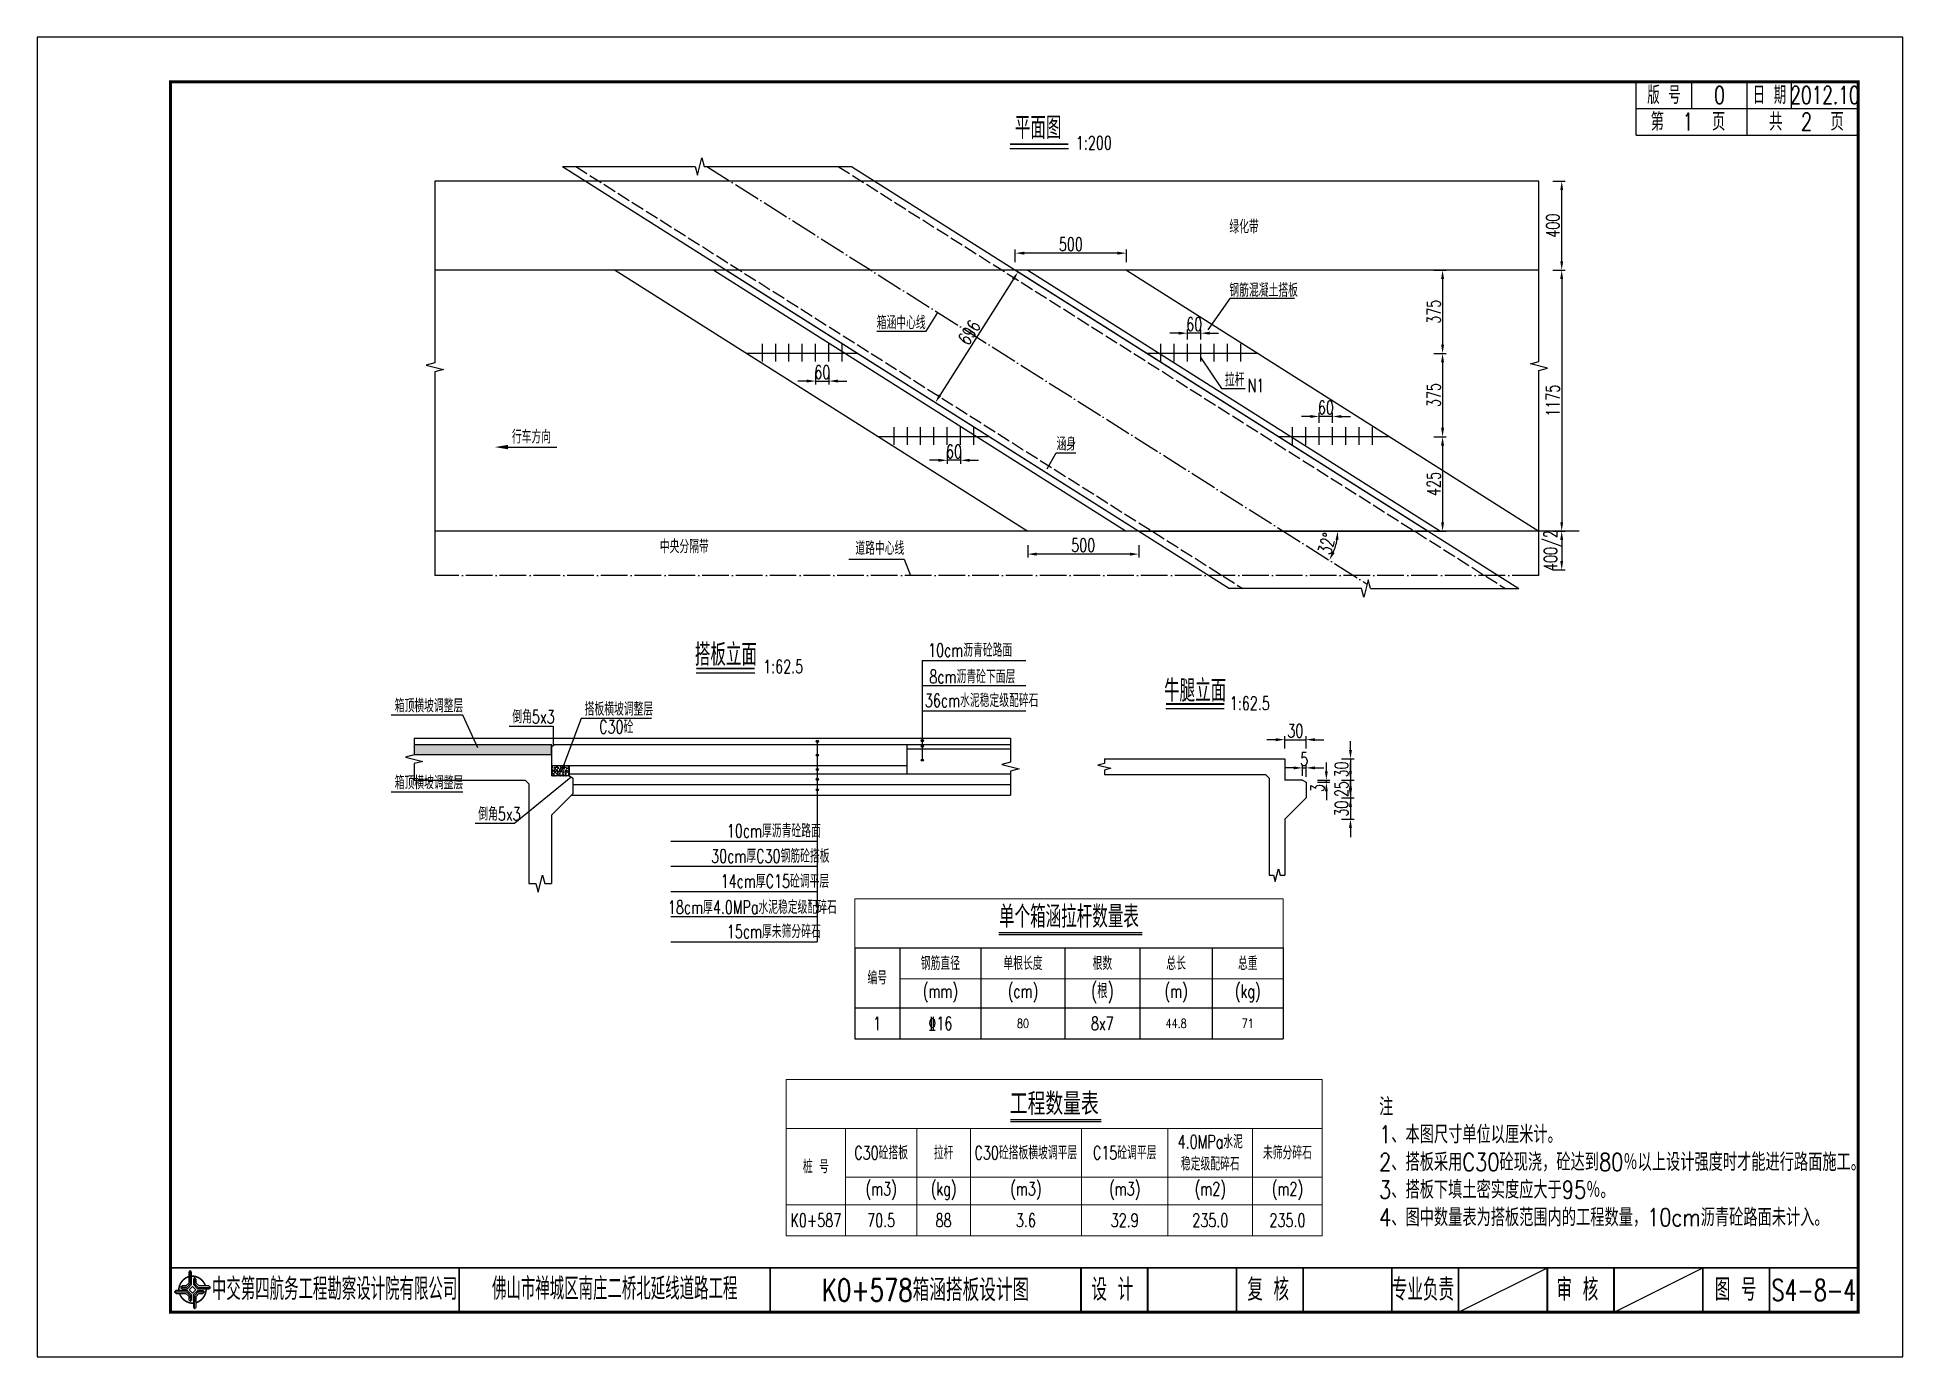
# Model space of a CAD drawing. Header units: millimetres. Extents: x -475 to 1205, y -1212 to 867.
# Drawn here: x -475.2 to -55.2, y -618.1 to -321.1 of the extents above; entities that cross this region are included whole.
import ezdxf
from ezdxf.enums import TextEntityAlignment as Align

# ---------------------------------------------------------------- set-up
doc = ezdxf.new("R2010")
doc.units = ezdxf.units.MM
doc.header["$LTSCALE"] = 0.25
doc.header["$PDMODE"] = 32
doc.header["$PDSIZE"] = 0.5
doc.linetypes.add('ACAD_ISO02W100', pattern=[15, 12, -3])
doc.linetypes.add('ACAD_ISO04W100', pattern=[30, 24, -3, 0, -3])
for name, color, linetype in [('中心线', 7, 'ACAD_ISO04W100'), ('图框', 7, 'Continuous'), ('文字', 7, 'Continuous'), ('标注', 4, 'Continuous'), ('次轮廓线', 7, 'Continuous'), ('箱体', 1, 'Continuous'), ('结构', 7, 'Continuous'), ('虚线', 2, 'ACAD_ISO02W100'), ('表格', 7, 'Continuous'), ('钢筋', 6, 'Continuous'), ('钢筋2', 4, 'Continuous')]:
    doc.layers.add(name, color=color, linetype=linetype)
doc.styles.get("Standard").update_dxf_attribs({"font": 'simplex1.shx', "width": 0.7, "bigfont": 'hztxt.shx'})
doc.styles.add('text', font='romans__.shx', dxfattribs={"width": 0.8, "bigfont": 'hztxt.shx'})
doc.styles.add('汉字', font='simplex1.shx', dxfattribs={"width": 0.8, "bigfont": 'hztxt.shx'})
doc.dimstyles.new('STANDARD-200', dxfattribs={"dimscale": 0, "dimtxt": 3, "dimasz": 2, "dimexe": 0.8, "dimexo": 1, "dimgap": 0.5, "dimtad": 1, "dimdec": 0, "dimlfac": 20, "dimzin": 9, "dimdsep": 46, "dimtxsty": 'Standard', "dimcen": 0.5, "dimclrd": 256, "dimclre": 256, "dimclrt": 7, "dimadec": 0, "dimazin": 2, "dimtfac": 1, "dimtdec": 0, "dimtix": 1, "dimtmove": 2, "dimatfit": 3, "dimfxl": 0, "dimtolj": 1, "dimtzin": 0, "dimlwd": -1, "dimlwe": -1, "dimarcsym": 0})
doc.dimstyles.new('STANDARD-62.5', dxfattribs={"dimscale": 0, "dimtxt": 3, "dimasz": 2, "dimexe": 0.8, "dimexo": 1, "dimgap": 0.5, "dimtad": 1, "dimdec": 0, "dimlfac": 6.25, "dimzin": 9, "dimdsep": 46, "dimtxsty": 'Standard', "dimcen": 0.5, "dimclrd": 256, "dimclre": 256, "dimclrt": 7, "dimadec": 0, "dimazin": 2, "dimtfac": 1, "dimtdec": 0, "dimtix": 1, "dimtmove": 2, "dimatfit": 3, "dimfxl": 0, "dimtolj": 1, "dimtzin": 0, "dimlwd": -1, "dimlwe": -1, "dimarcsym": 0})
pattern_1 = [(50, (39.2471, -250.337), (0.9109233, -0.0796954), [0.09525, -1.04775]), (355, (39.2471, -250.337), (-0.1762141, 0.9552832), [0.0762, -0.8382]), (100.451, (39.323, -250.3436), (0.7347125, 0.8755834), [0.08095, -0.89045]), (46.1842, (39.2471, -250.083), (1.3553952, -0.2102116), [0.142875, -1.571625]), (96.6356, (39.3601, -250.1005), (1.187021, 1.2371278), [0.121425, -1.335675]), (351.184, (39.2471, -250.083), (1.187023, 1.2371256), [0.1143, -1.2573]), (21, (39.3741, -250.1465), (0.7580744, -0.5113276), [0.09525, -1.04775]), (326, (39.3741, -250.1465), (0.3090101, 0.9209398), [0.0762, -0.8382]), (71.4514, (39.4373, -250.1891), (1.0670825, 0.4096143), [0.08095, -0.89045]), (37.5, (39.24713, -250.337), (0.01544302, 0.4227752), [0, -0.82804, 0, -0.8509, 0, -0.841375]), (7.5, (39.24713, -250.337), (0.3340983, 0.50090287), [0, -0.48514, 0, -0.80899, 0, -0.320675]), (327.5, (38.96392, -250.337), (0.67795298, -0.02864372), [0, -0.3175, 0, -0.9906, 0, -1.31445]), (317.5, (38.8369, -250.337), (0.7406459, 0.12713246), [0, -0.41275, 0, -0.65786, 0, -0.93345])]

msp = doc.modelspace()

# ---------------------------------------------------------------- texts
at = {"width": 0.7}
for s, p in [('专业负责', (-163.176, -602.991)), ('审 核', (-128.402, -602.991)), ('图 号', (-92.783, -602.991))]:
    msp.add_text(s, height=5, dxfattribs=at).set_placement(p, align=Align.MIDDLE_CENTER)
at = {"layer": '图框'}
for s, width, p in [('中交第四航务工程勘察设计院有限公司', 0.65, (-408.235, -602.837)), ('佛山市禅城区南庄二桥北延线道路工程', 0.65, (-345.166, -602.771)), ('设 计', 0.7, (-233.121, -602.991)), ('复 核', 0.7, (-198.026, -602.991))]:
    msp.add_text(s, height=5, dxfattribs=dict(at, width=width)).set_placement(p, align=Align.MIDDLE_CENTER)
at = {"layer": '文字', "width": 0.7}
for s, height, p in [('版 号', 4, (-108.916, -334.085)), ('日 期', 4, (-85.166, -334.085)), ('0', 4, (-96.416, -334.085)), ('2012.10', 4, (-72.666, -334.085)), ('平面图', 5, (-249.826, -341.453)), ('1:200', 3, (-237.289, -344.824))]:
    msp.add_text(s, height=height, dxfattribs=at).set_placement(p, align=Align.MIDDLE_CENTER)
for s, p in [('绿化带', (-206.767, -365.224)), ('钢筋混凝土搭板', (-206.767, -379.505)), ('箱涵中心线', (-286.174, -386.805)), ('拉杆', (-207.771, -399.639)), ('N1', (-202.691, -400.999)), ('行车方向', (-368.316, -412.517)), ('涵身', (-245.698, -414.116)), ('中央分隔带', (-334.998, -437.211)), ('道路中心线', (-290.981, -437.598)), ('10cm沥青砼路面', (-274.603, -460.543)), ('1:62.5', (-311.729, -464.223)), ('8cm沥青砼下面层', (-274.307, -466.507)), ('箱顶横坡调整层', (-394.696, -473.057)), ('36cm水泥稳定级配碎石', (-275.319, -471.867)), ('1:62.5', (-206.677, -472.506)), ('倒角5x3', (-368.21, -475.531)), ('搭板横坡调整层', (-351.928, -473.798)), ('C30砼', (-348.664, -477.773)), ('箱顶横坡调整层', (-394.696, -490.36)), ('倒角5x3', (-375.881, -497.416)), ('10cm厚沥青砼路面', (-319.907, -501.22)), ('30cm厚C30钢筋砼搭板', (-323.435, -506.882)), ('14cm厚C15砼调平层', (-321.302, -512.543)), ('18cm厚4.0MPa水泥稳定级配碎石', (-333.186, -518.408)), ('15cm厚未筛分碎石', (-319.907, -523.867))]:
    msp.add_text(s, height=3, dxfattribs=at).set_placement(p)
for s, p in [('搭板立面', (-320.124, -459.782)), ('牛腿立面', (-214.479, -467.871))]:
    msp.add_text(s, height=5, dxfattribs=at).set_placement(p, align=Align.MIDDLE)
at = {"layer": '文字', "insert": (-173.052, -588.854), "char_height": 4, "width": 116.05773, "attachment_point": 7, "line_spacing_factor": 0.933333, "style": '汉字'}
msp.add_mtext('\\P注\\P1、本图尺寸单位以厘米计。\\P2、搭板采用C30砼现浇，砼达到80％以上设计强度时才能进行路面施工。\\P3、搭板下填土密实度应大于95％。\\P4、图中数量表为搭板范围内的工程数量，10cm沥青砼路面未计入。', dxfattribs=at)

# ---------------------------------------------------------------- blocks, each defined once
blk = doc.blocks.new('tb')
at = {"lineweight": -3}
h = blk.add_hatch(color=256, dxfattribs=at)
h.paths.add_polyline_path([(-1.23, -0.13), (-3.78, -0.14), (-4.14, -0.41), (-1.4, -0.44), (-0.56, -1.24), (-0.54, -2.62), (-0.27, -2.2), (-0.26, -1.06)])
h.paths.add_polyline_path([(0.13, -1.08), (0.14, -3.86), (0.41, -4.26), (0.44, -1.24), (1.25, -0.43), (2.66, -0.43), (2.26, -0.16), (1.07, -0.15)])
h.paths.add_polyline_path([(1.08, 0.3), (3.62, 0.3), (4.02, 0.56), (1.25, 0.57), (0.43, 1.39), (0.43, 2.8), (0.16, 2.41), (0.15, 1.24)])
h.paths.add_polyline_path([(-0.28, 1.21), (-0.28, 3.99), (-0.56, 4.39), (-0.57, 1.41), (-1.38, 0.6), (-2.74, 0.56), (-2.33, 0.3), (-1.2, 0.29)])
for p, q in [((-0.56, 4.39), (-0.57, 1.41)), ((-1.38, 0.6), (-2.74, 0.56)), ((-0.57, 1.41), (-1.38, 0.6)), ((0.43, 2.8), (0.43, 1.39)), ((0.43, 1.39), (1.25, 0.57)), ((1.25, 0.57), (4.02, 0.56)), ((-4.14, -0.41), (-1.4, -0.44)), ((-1.4, -0.44), (-0.56, -1.24)), ((-0.56, -1.24), (-0.54, -2.62)), ((0.41, -4.26), (0.44, -1.24)), ((0.44, -1.24), (1.25, -0.43)), ((1.25, -0.43), (2.66, -0.43))]:
    blk.add_line(p, q, dxfattribs=at)
at = {"lineweight": -3, "flags": 128}
for points in [[(-0.9, 3.99), (-0.9, 1.58), (-1.53, 0.91), (-2.34, 0.91), (-2.74, 0.56), (-2.33, 0.3), (-1.2, 0.29), (-0.28, 1.21), (-0.28, 3.99), (-0.56, 4.39)], [(-0.04, 0.77), (0.68, 0.04), (-0.04, -0.69), (-0.77, 0.05)], [(3.62, 0.92), (1.43, 0.92), (0.77, 1.54), (0.77, 2.38), (0.43, 2.8), (0.16, 2.41), (0.15, 1.24), (1.08, 0.3), (3.62, 0.3), (4.02, 0.56)], [(-3.73, -0.76), (-1.54, -0.76), (-0.89, -1.39), (-0.89, -2.21), (-0.54, -2.62), (-0.27, -2.2), (-0.26, -1.06), (-1.23, -0.13), (-3.78, -0.14), (-4.14, -0.41)], [(0.75, -3.85), (0.75, -1.43), (1.4, -0.78), (2.26, -0.78), (2.66, -0.43), (2.26, -0.16), (1.07, -0.15), (0.13, -1.08), (0.14, -3.86), (0.41, -4.26)]]:
    blk.add_lwpolyline(points, close=True, dxfattribs=at)
at = {"lineweight": -3, "const_width": 0.35, "flags": 128}
for points in [[(-0.9, 3.02, 0.324167), (-3.16, -0.14)], [(2.88, 0.92, 0.324403), (-0.24, 3.15)], [(0.75, -2.86, 0.325418), (3.02, 0.26)], [(-2.98, -0.76, 0.322976), (0.14, -2.98)]]:
    blk.add_lwpolyline(points, format="xyb", dxfattribs=at)
blk = doc.blocks.new('series')
at = {"width": 0.75}
for tag, height, p in [('页码', 4, (-35, -19)), ('图名', 5, (-220, -282)), ('图号', 5, (-20, -282))]:
    blk.add_attdef(tag, text='', height=height, dxfattribs=at).set_placement(p, align=Align.MIDDLE_CENTER)
blk = doc.blocks.new('123')
at = {"layer": '图框', "color": 2}
blk.add_lwpolyline([(370.03, 635.68), (370.03, 932.68), (-49.97, 932.68), (-49.97, 635.68)], close=True, dxfattribs=at)
blk = doc.blocks.new('*D827')
at = {"layer": 'Defpoints', "color": 0}
for p in [(-153.4, -373.49), (-153.4, -432.24), (-131.94, -432.24)]:
    blk.add_point(p, dxfattribs=at)
at = {"layer": '标注'}
for p, q in [((-133.94, -373.49), (-131.14, -373.49)), ((-131.94, -375.49), (-131.94, -430.24)), ((-133.94, -432.24), (-131.14, -432.24))]:
    blk.add_line(p, q, dxfattribs=at)
for points in [[(-132.27, -375.49), (-131.61, -375.49), (-131.94, -373.49)], [(-132.27, -430.24), (-131.61, -430.24), (-131.94, -432.24)]]:
    blk.add_solid(points, dxfattribs=at)
at = {"layer": '标注', "color": 7, "insert": (-133.94, -402.87), "char_height": 3, "attachment_point": 5, "rotation": 90}
blk.add_mtext('\\A1;1175', dxfattribs=at)
blk = doc.blocks.new('*D829')
at = {"layer": 'Defpoints', "color": 0}
for p in [(-234.3, -373.49), (-225.32, -392.24), (-158.76, -392.24)]:
    blk.add_point(p, dxfattribs=at)
at = {"layer": '标注'}
for p, q in [((-160.76, -373.49), (-157.96, -373.49)), ((-158.76, -375.49), (-158.76, -390.24)), ((-160.76, -392.24), (-157.96, -392.24))]:
    blk.add_line(p, q, dxfattribs=at)
for points in [[(-159.1, -375.49), (-158.43, -375.49), (-158.76, -373.49)], [(-159.1, -390.24), (-158.43, -390.24), (-158.76, -392.24)]]:
    blk.add_solid(points, dxfattribs=at)
at = {"layer": '标注', "color": 7, "insert": (-160.76, -382.87), "char_height": 3, "attachment_point": 5, "rotation": 90}
blk.add_mtext('\\A1;375', dxfattribs=at)
blk = doc.blocks.new('*D830')
at = {"layer": 'Defpoints', "color": 0}
for p in [(-200.32, -392.24), (-195.67, -410.99), (-158.76, -410.99)]:
    blk.add_point(p, dxfattribs=at)
at = {"layer": '标注'}
for p, q in [((-160.76, -392.24), (-157.96, -392.24)), ((-158.76, -394.24), (-158.76, -408.99)), ((-160.76, -410.99), (-157.96, -410.99))]:
    blk.add_line(p, q, dxfattribs=at)
for points in [[(-159.1, -394.24), (-158.43, -394.24), (-158.76, -392.24)], [(-159.1, -408.99), (-158.43, -408.99), (-158.76, -410.99)]]:
    blk.add_solid(points, dxfattribs=at)
at = {"layer": '标注', "color": 7, "insert": (-160.76, -401.62), "char_height": 3, "attachment_point": 5, "rotation": 90}
blk.add_mtext('\\A1;375', dxfattribs=at)
blk = doc.blocks.new('*D831')
at = {"layer": 'Defpoints', "color": 0}
for p in [(-170.67, -410.99), (-170.67, -432.24), (-158.76, -432.24)]:
    blk.add_point(p, dxfattribs=at)
at = {"layer": '标注'}
for p, q in [((-160.76, -410.99), (-157.96, -410.99)), ((-158.76, -412.99), (-158.76, -430.24)), ((-160.76, -432.24), (-157.96, -432.24))]:
    blk.add_line(p, q, dxfattribs=at)
for points in [[(-159.1, -412.99), (-158.43, -412.99), (-158.76, -410.99)], [(-159.1, -430.24), (-158.43, -430.24), (-158.76, -432.24)]]:
    blk.add_solid(points, dxfattribs=at)
at = {"layer": '标注', "color": 7, "insert": (-160.76, -421.62), "char_height": 3, "attachment_point": 5, "rotation": 90}
blk.add_mtext('\\A1;425', dxfattribs=at)
blk = doc.blocks.new('*D832')
at = {"layer": 'Defpoints', "color": 0}
for p in [(-252.17, -432.24), (-227.17, -432.24), (-252.17, -437.42)]:
    blk.add_point(p, dxfattribs=at)
at = {"layer": '标注'}
for p, q in [((-252.17, -435.42), (-252.17, -438.22)), ((-227.17, -435.42), (-227.17, -438.22)), ((-229.17, -437.42), (-250.17, -437.42))]:
    blk.add_line(p, q, dxfattribs=at)
for points in [[(-250.17, -437.09), (-250.17, -437.76), (-252.17, -437.42)], [(-229.17, -437.09), (-229.17, -437.76), (-227.17, -437.42)]]:
    blk.add_solid(points, dxfattribs=at)
at = {"layer": '标注', "color": 7, "insert": (-239.67, -435.42), "char_height": 3, "attachment_point": 5}
blk.add_mtext('\\A1;500', dxfattribs=at)
blk = doc.blocks.new('*D833')
at = {"layer": 'Defpoints', "color": 0}
for p in [(-137.07, -353.49), (-131.94, -353.49), (-135.64, -373.49)]:
    blk.add_point(p, dxfattribs=at)
at = {"layer": '标注'}
for p, q in [((-133.94, -353.49), (-131.14, -353.49)), ((-131.94, -371.49), (-131.94, -355.49)), ((-133.94, -373.49), (-131.14, -373.49))]:
    blk.add_line(p, q, dxfattribs=at)
for points in [[(-132.27, -355.49), (-131.61, -355.49), (-131.94, -353.49)], [(-132.27, -371.49), (-131.61, -371.49), (-131.94, -373.49)]]:
    blk.add_solid(points, dxfattribs=at)
at = {"layer": '标注', "color": 7, "insert": (-133.94, -363.49), "char_height": 3, "attachment_point": 5, "rotation": 90}
blk.add_mtext('\\A1;400', dxfattribs=at)
blk = doc.blocks.new('*D834')
at = {"layer": 'Defpoints', "color": 0}
for p in [(-216.18, -387.69), (-216.18, -390.09), (-213.18, -390.09)]:
    blk.add_point(p, dxfattribs=at)
at = {"layer": '标注'}
for p, q in [((-218.18, -387.69), (-220.18, -387.69)), ((-216.18, -389.09), (-216.18, -386.89)), ((-213.18, -387.69), (-216.18, -387.69)), ((-213.18, -389.09), (-213.18, -386.89)), ((-211.18, -387.69), (-209.18, -387.69))]:
    blk.add_line(p, q, dxfattribs=at)
for points in [[(-218.18, -387.36), (-218.18, -388.02), (-216.18, -387.69)], [(-211.18, -387.36), (-211.18, -388.02), (-213.18, -387.69)]]:
    blk.add_solid(points, dxfattribs=at)
at = {"layer": '标注', "color": 7, "insert": (-214.68, -385.69), "char_height": 3, "attachment_point": 5}
blk.add_mtext('\\A1;60', dxfattribs=at)
blk = doc.blocks.new('*D835')
at = {"layer": 'Defpoints', "color": 0}
for p in [(-186.53, -406.44), (-186.53, -408.84), (-183.53, -408.84)]:
    blk.add_point(p, dxfattribs=at)
at = {"layer": '标注'}
for p, q in [((-188.53, -406.44), (-190.53, -406.44)), ((-186.53, -407.84), (-186.53, -405.64)), ((-183.53, -406.44), (-186.53, -406.44)), ((-183.53, -407.84), (-183.53, -405.64)), ((-181.53, -406.44), (-179.53, -406.44))]:
    blk.add_line(p, q, dxfattribs=at)
for points in [[(-188.53, -406.11), (-188.53, -406.77), (-186.53, -406.44)], [(-181.53, -406.11), (-181.53, -406.77), (-183.53, -406.44)]]:
    blk.add_solid(points, dxfattribs=at)
at = {"layer": '标注', "color": 7, "insert": (-185.03, -404.44), "char_height": 3, "attachment_point": 5}
blk.add_mtext('\\A1;60', dxfattribs=at)
blk = doc.blocks.new('*D836')
at = {"layer": 'Defpoints', "color": 0}
for p in [(-299.92, -394.07), (-296.92, -394.07), (-296.92, -398.47)]:
    blk.add_point(p, dxfattribs=at)
at = {"layer": '标注'}
for p, q in [((-301.92, -398.47), (-303.92, -398.47)), ((-299.92, -396.47), (-299.92, -399.27)), ((-299.92, -398.47), (-296.92, -398.47)), ((-296.92, -396.47), (-296.92, -399.27)), ((-294.92, -398.47), (-292.92, -398.47))]:
    blk.add_line(p, q, dxfattribs=at)
for points in [[(-301.92, -398.13), (-301.92, -398.8), (-299.92, -398.47)], [(-294.92, -398.13), (-294.92, -398.8), (-296.92, -398.47)]]:
    blk.add_solid(points, dxfattribs=at)
at = {"layer": '标注', "color": 7, "insert": (-298.42, -396.47), "char_height": 3, "attachment_point": 5}
blk.add_mtext('\\A1;60', dxfattribs=at)
blk = doc.blocks.new('*D828')
at = {"layer": 'Defpoints', "color": 0}
for p in [(-137.07, -432.24), (-137.87, -440.99), (-131.94, -440.99)]:
    blk.add_point(p, dxfattribs=at)
at = {"layer": '标注'}
for p, q in [((-133.94, -432.24), (-131.14, -432.24)), ((-131.94, -434.24), (-131.94, -438.99)), ((-133.94, -440.99), (-131.14, -440.99))]:
    blk.add_line(p, q, dxfattribs=at)
for points in [[(-132.27, -434.24), (-131.61, -434.24), (-131.94, -432.24)], [(-132.27, -438.99), (-131.61, -438.99), (-131.94, -440.99)]]:
    blk.add_solid(points, dxfattribs=at)
at = {"layer": '标注', "color": 7, "insert": (-133.94, -436.62), "char_height": 3, "attachment_point": 5, "rotation": 90}
blk.add_mtext('\\A1;400/2', dxfattribs=at)
blk = doc.blocks.new('*D837')
at = {"layer": 'Defpoints', "color": 0}
for p in [(-254.96, -369.68), (-254.96, -373.49), (-229.96, -373.49)]:
    blk.add_point(p, dxfattribs=at)
at = {"layer": '标注'}
for p, q in [((-254.96, -371.68), (-254.96, -368.88)), ((-229.96, -371.68), (-229.96, -368.88)), ((-231.96, -369.68), (-252.96, -369.68))]:
    blk.add_line(p, q, dxfattribs=at)
for points in [[(-252.96, -369.34), (-252.96, -370.01), (-254.96, -369.68)], [(-231.96, -369.34), (-231.96, -370.01), (-229.96, -369.68)]]:
    blk.add_solid(points, dxfattribs=at)
at = {"layer": '标注', "color": 7, "insert": (-242.46, -367.68), "char_height": 3, "attachment_point": 5}
blk.add_mtext('\\A1;500', dxfattribs=at)
blk = doc.blocks.new('*D838')
at = {"layer": 'Defpoints', "color": 0}
for p in [(-270.27, -412.82), (-267.27, -412.82), (-270.27, -416.3)]:
    blk.add_point(p, dxfattribs=at)
at = {"layer": '标注'}
for p, q in [((-270.27, -414.3), (-270.27, -417.1)), ((-267.27, -414.3), (-267.27, -417.1)), ((-272.27, -416.3), (-274.27, -416.3)), ((-267.27, -416.3), (-270.27, -416.3)), ((-265.27, -416.3), (-263.27, -416.3))]:
    blk.add_line(p, q, dxfattribs=at)
for points in [[(-272.27, -415.97), (-272.27, -416.63), (-270.27, -416.3)], [(-265.27, -415.97), (-265.27, -416.63), (-267.27, -416.3)]]:
    blk.add_solid(points, dxfattribs=at)
at = {"layer": '标注', "color": 7, "insert": (-268.77, -414.3), "char_height": 3, "attachment_point": 5}
blk.add_mtext('\\A1;60', dxfattribs=at)
blk = doc.blocks.new('*D839')
at = {"layer": 'Defpoints', "color": 0}
for p in [(-254.96, -373.49), (-273.56, -402.9), (-272.95, -403.29)]:
    blk.add_point(p, dxfattribs=at)
at = {"layer": '标注'}
for p, q in [((-255.42, -375.57), (-271.88, -401.6)), ((-254.35, -373.88), (-253.67, -374.31)), ((-272.95, -403.29), (-272.28, -403.72))]:
    blk.add_line(p, q, dxfattribs=at)
for points in [[(-255.7, -375.39), (-255.14, -375.75), (-254.35, -373.88)], [(-272.16, -401.42), (-271.6, -401.78), (-272.95, -403.29)]]:
    blk.add_solid(points, dxfattribs=at)
at = {"layer": '标注', "color": 7, "insert": (-265.34, -387.51), "char_height": 3, "attachment_point": 5, "rotation": 57.6883}
blk.add_mtext('\\A1;696', dxfattribs=at)
blk = doc.blocks.new('*D856')
at = {"layer": 'Defpoints', "color": 0}
for p in [(-324.39, -350.17), (-227.17, -432.24), (-162.07, -432.24), (-183.23, -436.74), (-175.77, -444.16)]:
    blk.add_point(p, dxfattribs=at)
at = {"layer": '标注'}
blk.add_arc((-194.62, -432.24), 12.24, 337.0571, 350.6311, dxfattribs=at)
for points in [[(-182.87, -434.21), (-182.21, -434.26), (-182.38, -432.24)], [(-183.05, -437.17), (-183.64, -436.86), (-184.27, -438.79)]]:
    blk.add_solid(points, dxfattribs=at)
at = {"layer": '标注', "color": 7, "insert": (-184.78, -435.09), "char_height": 3, "attachment_point": 5, "rotation": 73.8441}
blk.add_mtext('\\A1;32°', dxfattribs=at)
blk = doc.blocks.new('*D864')
at = {"layer": 'Defpoints', "color": 0}
for p in [(-189.51, -479.19), (-194.31, -488.31), (-189.51, -488.79)]:
    blk.add_point(p, dxfattribs=at)
at = {"layer": '标注'}
for p, q in [((-194.31, -481.19), (-194.31, -478.39)), ((-189.51, -481.19), (-189.51, -478.39)), ((-196.31, -479.19), (-198.31, -479.19)), ((-194.31, -479.19), (-189.51, -479.19)), ((-187.51, -479.19), (-185.51, -479.19))]:
    blk.add_line(p, q, dxfattribs=at)
for points in [[(-196.31, -478.86), (-196.31, -479.53), (-194.31, -479.19)], [(-187.51, -478.86), (-187.51, -479.53), (-189.51, -479.19)]]:
    blk.add_solid(points, dxfattribs=at)
at = {"layer": '标注', "color": 7, "insert": (-191.91, -477.19), "char_height": 3, "attachment_point": 5}
blk.add_mtext('\\A1;30', dxfattribs=at)
blk = doc.blocks.new('*D865')
at = {"layer": 'Defpoints', "color": 0}
for p in [(-189.51, -485.55), (-190.31, -488.31), (-189.51, -488.79)]:
    blk.add_point(p, dxfattribs=at)
at = {"layer": '标注'}
for p, q in [((-192.31, -485.55), (-194.31, -485.55)), ((-190.31, -487.31), (-190.31, -484.75)), ((-190.31, -485.55), (-189.51, -485.55)), ((-189.51, -487.55), (-189.51, -484.75)), ((-187.51, -485.55), (-185.51, -485.55))]:
    blk.add_line(p, q, dxfattribs=at)
for points in [[(-192.31, -485.21), (-192.31, -485.88), (-190.31, -485.55)], [(-187.51, -485.21), (-187.51, -485.88), (-189.51, -485.55)]]:
    blk.add_solid(points, dxfattribs=at)
at = {"layer": '标注', "color": 7, "insert": (-189.91, -483.55), "char_height": 3, "attachment_point": 5}
blk.add_mtext('\\A1;5', dxfattribs=at)
blk = doc.blocks.new('*D866')
at = {"layer": 'Defpoints', "color": 0}
for p in [(-190.31, -488.31), (-189.51, -488.79), (-184.93, -488.31)]:
    blk.add_point(p, dxfattribs=at)
at = {"layer": '标注'}
for p, q in [((-184.93, -486.31), (-184.93, -484.31)), ((-186.93, -488.31), (-184.13, -488.31)), ((-186.93, -488.79), (-184.13, -488.79)), ((-184.93, -488.79), (-184.93, -488.31)), ((-184.93, -490.79), (-184.93, -492.79))]:
    blk.add_line(p, q, dxfattribs=at)
for points in [[(-185.26, -486.31), (-184.6, -486.31), (-184.93, -488.31)], [(-185.26, -490.79), (-184.6, -490.79), (-184.93, -488.79)]]:
    blk.add_solid(points, dxfattribs=at)
at = {"layer": '标注', "color": 7, "insert": (-186.93, -490.08), "char_height": 3, "attachment_point": 5, "rotation": 90}
blk.add_mtext('\\A1;3', dxfattribs=at)
blk = doc.blocks.new('*D861')
at = {"layer": 'Defpoints', "color": 0}
for p in [(-199.83, -483.51), (-199.83, -488.31), (-179.5, -488.31)]:
    blk.add_point(p, dxfattribs=at)
at = {"layer": '标注'}
for p, q in [((-179.5, -481.51), (-179.5, -479.51)), ((-181.5, -483.51), (-178.7, -483.51)), ((-179.5, -483.51), (-179.5, -488.31)), ((-181.5, -488.31), (-178.7, -488.31)), ((-179.5, -490.31), (-179.5, -492.31))]:
    blk.add_line(p, q, dxfattribs=at)
for points in [[(-179.84, -481.51), (-179.17, -481.51), (-179.5, -483.51)], [(-179.84, -490.31), (-179.17, -490.31), (-179.5, -488.31)]]:
    blk.add_solid(points, dxfattribs=at)
at = {"layer": '标注', "color": 7, "insert": (-181.5, -485.91), "char_height": 3, "attachment_point": 5, "rotation": 90}
blk.add_mtext('\\A1;30', dxfattribs=at)
blk = doc.blocks.new('*D862')
at = {"layer": 'Defpoints', "color": 0}
for p in [(-199.83, -488.31), (-195.03, -492.31), (-179.5, -492.31)]:
    blk.add_point(p, dxfattribs=at)
at = {"layer": '标注'}
for p, q in [((-179.5, -486.31), (-179.5, -484.31)), ((-181.5, -488.31), (-178.7, -488.31)), ((-179.5, -488.31), (-179.5, -492.31)), ((-181.5, -492.31), (-178.7, -492.31)), ((-179.5, -494.31), (-179.5, -496.31))]:
    blk.add_line(p, q, dxfattribs=at)
for points in [[(-179.84, -486.31), (-179.17, -486.31), (-179.5, -488.31)], [(-179.84, -494.31), (-179.17, -494.31), (-179.5, -492.31)]]:
    blk.add_solid(points, dxfattribs=at)
at = {"layer": '标注', "color": 7, "insert": (-181.5, -490.31), "char_height": 3, "attachment_point": 5, "rotation": 90}
blk.add_mtext('\\A1;25', dxfattribs=at)
blk = doc.blocks.new('*D863')
at = {"layer": 'Defpoints', "color": 0}
for p in [(-195.03, -492.31), (-199.83, -497.11), (-179.5, -497.11)]:
    blk.add_point(p, dxfattribs=at)
at = {"layer": '标注'}
for p, q in [((-179.5, -490.31), (-179.5, -488.31)), ((-181.5, -492.31), (-178.7, -492.31)), ((-179.5, -492.31), (-179.5, -497.11)), ((-181.5, -497.11), (-178.7, -497.11)), ((-179.5, -499.11), (-179.5, -501.11))]:
    blk.add_line(p, q, dxfattribs=at)
for points in [[(-179.84, -490.31), (-179.17, -490.31), (-179.5, -492.31)], [(-179.84, -499.11), (-179.17, -499.11), (-179.5, -497.11)]]:
    blk.add_solid(points, dxfattribs=at)
at = {"layer": '标注', "color": 7, "insert": (-181.5, -494.71), "char_height": 3, "attachment_point": 5, "rotation": 90}
blk.add_mtext('\\A1;30', dxfattribs=at)
blk = doc.blocks.new('*T867')
at = {"layer": 'Defpoints', "color": 8, "lineweight": 0}
for p, q in [((0, 0), (13.31, 0)), ((0, 0), (0, -11)), ((13.31, 0), (29.39, 0)), ((29.39, 0), (41.44, 0)), ((41.44, 0), (66.44, 0)), ((66.44, 0), (85.93, 0)), ((85.93, 0), (104.98, 0)), ((104.98, 0), (120.68, 0)), ((120.68, 0), (120.68, -11)), ((13.31, -22), (29.39, -22)), ((29.39, -22), (41.44, -22)), ((41.44, -22), (66.44, -22)), ((66.44, -22), (85.93, -22)), ((85.93, -22), (104.98, -22)), ((104.98, -22), (120.68, -22))]:
    blk.add_line(p, q, dxfattribs=at)
at = {"layer": '表格', "color": 1, "lineweight": 0}
for p, q in [((0, -11), (13.31, -11)), ((0, -11), (0, -22)), ((13.31, -11), (29.39, -11)), ((29.39, -11), (41.44, -11)), ((41.44, -11), (66.44, -11)), ((66.44, -11), (85.93, -11)), ((85.93, -11), (104.98, -11)), ((104.98, -11), (120.68, -11)), ((120.68, -11), (120.68, -22)), ((0, -22), (0, -28.2)), ((120.68, -22), (120.68, -28.2)), ((0, -28.2), (0, -35.2)), ((120.68, -28.2), (120.68, -35.2)), ((0, -35.2), (13.31, -35.2)), ((13.31, -35.2), (29.39, -35.2)), ((29.39, -35.2), (41.44, -35.2)), ((41.44, -35.2), (66.44, -35.2)), ((66.44, -35.2), (85.93, -35.2)), ((85.93, -35.2), (104.98, -35.2)), ((104.98, -35.2), (120.68, -35.2))]:
    blk.add_line(p, q, dxfattribs=at)
at = {"layer": '表格', "color": 2, "lineweight": 0}
for p, q in [((13.31, -11), (13.31, -22)), ((29.39, -11), (29.39, -22)), ((41.44, -11), (41.44, -22)), ((66.44, -11), (66.44, -22)), ((85.93, -11), (85.93, -22)), ((104.98, -11), (104.98, -22)), ((13.31, -22), (13.31, -28.2)), ((29.39, -22), (29.39, -28.2)), ((41.44, -22), (41.44, -28.2)), ((66.44, -22), (66.44, -28.2)), ((85.93, -22), (85.93, -28.2)), ((104.98, -22), (104.98, -28.2)), ((0, -28.2), (13.31, -28.2)), ((13.31, -28.2), (29.39, -28.2)), ((13.31, -28.2), (13.31, -35.2)), ((29.39, -28.2), (41.44, -28.2)), ((29.39, -28.2), (29.39, -35.2)), ((41.44, -28.2), (66.44, -28.2)), ((41.44, -28.2), (41.44, -35.2)), ((66.44, -28.2), (85.93, -28.2)), ((66.44, -28.2), (66.44, -35.2)), ((85.93, -28.2), (104.98, -28.2)), ((85.93, -28.2), (85.93, -35.2)), ((104.98, -28.2), (120.68, -28.2)), ((104.98, -28.2), (104.98, -35.2))]:
    blk.add_line(p, q, dxfattribs=at)
at = {"layer": '表格', "color": 0, "insert": (60.34, -5.5), "char_height": 5, "width": 117.6773, "attachment_point": 5}
blk.add_mtext('{\\W0.8;\\C1;工程数量表}', dxfattribs=at)
at = {"layer": '表格', "char_height": 3, "attachment_point": 5}
for s, insert, width in [('4.0MPa水泥稳定级配碎石', (95.46, -16.5), 16.055), ('C30砼搭板', (21.35, -16.5), 13.0795), ('拉杆', (35.41, -16.5), 9.0583), ('C30砼搭板横坡调平层', (53.94, -16.5), 22), ('C15砼调平层', (76.19, -16.5), 16.4837), ('未筛分碎石', (112.83, -16.5), 12.6946), ('桩 号', (6.65, -19.6), 10.3062), ('(m3)', (21.35, -25.1), 13.0795), ('(kg)', (35.41, -25.1), 9.0583), ('(m3)', (53.94, -25.1), 22), ('(m3)', (76.19, -25.1), 16.4837), ('(m2)', (95.46, -25.1), 16.055), ('(m2)', (112.83, -25.1), 12.6946), ('K0+587', (6.65, -31.7), 10.3062), ('70.5', (21.35, -31.7), 13.0795), ('88', (35.41, -31.7), 9.0583), ('3.6', (53.94, -31.7), 22), ('32.9', (76.19, -31.7), 16.4837), ('235.0', (95.46, -31.7), 16.055), ('235.0', (112.83, -31.7), 12.6946)]:
    blk.add_mtext(s, dxfattribs=dict(at, insert=insert, width=width))
blk = doc.blocks.new('*T868')
at = {"layer": 'Defpoints', "color": 8, "lineweight": 0}
for p, q in [((0, 0), (10.16, 0)), ((0, 0), (0, -11)), ((10.16, 0), (28.44, 0)), ((28.44, 0), (47.34, 0)), ((47.34, 0), (64.21, 0)), ((64.21, 0), (80.52, 0)), ((80.52, 0), (96.5, 0)), ((96.5, 0), (96.5, -11)), ((10.16, -18), (28.44, -18)), ((28.44, -18), (47.34, -18)), ((47.34, -18), (64.21, -18)), ((64.21, -18), (80.52, -18)), ((80.52, -18), (96.5, -18))]:
    blk.add_line(p, q, dxfattribs=at)
at = {"layer": '表格', "color": 1, "lineweight": -2}
for p, q in [((0, -11), (10.16, -11)), ((0, -11), (0, -18)), ((10.16, -11), (28.44, -11)), ((28.44, -11), (47.34, -11)), ((47.34, -11), (64.21, -11)), ((64.21, -11), (80.52, -11)), ((80.52, -11), (96.5, -11)), ((96.5, -11), (96.5, -18)), ((0, -18), (0, -24.52)), ((96.5, -18), (96.5, -24.52)), ((0, -24.52), (0, -31.52)), ((96.5, -24.52), (96.5, -31.52)), ((0, -31.52), (10.16, -31.52)), ((10.16, -31.52), (28.44, -31.52)), ((28.44, -31.52), (47.34, -31.52)), ((47.34, -31.52), (64.21, -31.52)), ((64.21, -31.52), (80.52, -31.52)), ((80.52, -31.52), (96.5, -31.52))]:
    blk.add_line(p, q, dxfattribs=at)
at = {"layer": '表格', "color": 7, "lineweight": -2}
for p, q in [((10.16, -11), (10.16, -18)), ((28.44, -11), (28.44, -18)), ((47.34, -11), (47.34, -18)), ((64.21, -11), (64.21, -18)), ((80.52, -11), (80.52, -18)), ((10.16, -18), (10.16, -24.52)), ((28.44, -18), (28.44, -24.52)), ((47.34, -18), (47.34, -24.52)), ((64.21, -18), (64.21, -24.52)), ((80.52, -18), (80.52, -24.52)), ((10.16, -24.52), (28.44, -24.52)), ((10.16, -24.52), (10.16, -31.52)), ((28.44, -24.52), (47.34, -24.52)), ((28.44, -24.52), (28.44, -31.52)), ((47.34, -24.52), (64.21, -24.52)), ((47.34, -24.52), (47.34, -31.52)), ((64.21, -24.52), (80.52, -24.52)), ((64.21, -24.52), (64.21, -31.52)), ((80.52, -24.52), (96.5, -24.52)), ((80.52, -24.52), (80.52, -31.52))]:
    blk.add_line(p, q, dxfattribs=at)
at = {"layer": '表格', "color": 0, "lineweight": -2}
blk.add_line((0, -24.52), (10.16, -24.52), dxfattribs=at)
at = {"layer": '表格', "color": 0}
for s, insert, char_height, width, attachment_point in [('{\\C1;单个箱涵拉杆数量表}', (48.25, -1.5), 5, 93.5014, 2), ('编号', (5.08, -17.76), 3, 7.1608, 5), ('钢筋直径', (19.3, -14.5), 3, 15.2816, 5), ('单根长度', (37.89, -14.5), 3, 15.8927, 5), ('根数', (55.77, -14.5), 3, 13.8765, 5), ('总长', (72.37, -14.5), 3, 13.3091, 5), ('总重', (88.51, -14.5), 3, 12.9807, 5), ('(mm)', (19.3, -21.26), 3, 15.2816, 5), ('(cm)', (37.89, -21.26), 3, 15.8927, 5), ('(根)', (55.77, -21.26), 3.3, 13.8765, 5), ('(m)', (72.37, -21.26), 3, 13.3091, 5), ('(kg)', (88.51, -21.26), 3, 12.9807, 5), ('1', (5.08, -28.02), 3, 7.1608, 5), ('\x8416', (19.3, -28.02), 3, 15.2816, 5), ('8x7', (55.77, -28.02), 3, 13.8765, 5)]:
    blk.add_mtext(s, dxfattribs=dict(at, insert=insert, char_height=char_height, width=width, attachment_point=attachment_point))
at = {"layer": '表格', "color": 0, "char_height": 2, "attachment_point": 5, "style": 'text'}
for s, insert, width in [('80', (37.89, -28.02), 15.8927), ('44.8', (72.37, -28.02), 13.3091), ('71', (88.51, -28.02), 12.9807)]:
    blk.add_mtext(s, dxfattribs=dict(at, insert=insert, width=width))

# ---------------------------------------------------------------- dimensions: what is measured, and where the dimension line sits
at = {"layer": '标注'}
dim = msp.add_angular_dim_2l(base=(-183.233, -436.737), line1=((-162.07, -432.241), (-227.175, -432.241)), line2=((-324.387, -350.17), (-175.774, -444.162)), dimstyle='STANDARD-200', override={"dimscale": 1, "dimzin": 8, "dimfxl": 6, "dimarcsym": 2}, dxfattribs=at)
dim.commit()
dim.dimension.update_dxf_attribs({"geometry": '*D856', "text_midpoint": (-184.783, -435.092)})
for base, p1, p2, dimstyle, picture, middle in [((-131.941, -353.491), (-135.638, -373.491), (-137.07, -353.491), 'STANDARD-200', '*D833', (-133.941, -363.491)), ((-158.763, -392.241), (-234.297, -373.491), (-225.316, -392.241), 'STANDARD-200', '*D829', (-160.763, -382.866)), ((-131.941, -432.241), (-153.398, -373.491), (-153.398, -432.241), 'STANDARD-200', '*D827', (-133.941, -402.866)), ((-158.763, -410.991), (-200.316, -392.241), (-195.669, -410.991), 'STANDARD-200', '*D830', (-160.763, -401.616)), ((-158.763, -432.241), (-170.669, -410.991), (-170.669, -432.241), 'STANDARD-200', '*D831', (-160.763, -421.616)), ((-179.503, -488.313), (-199.832, -483.513), (-199.832, -488.313), 'STANDARD-62.5', '*D861', (-181.503, -485.913)), ((-179.503, -492.313), (-199.832, -488.313), (-195.032, -492.313), 'STANDARD-62.5', '*D862', (-181.503, -490.313)), ((-179.503, -497.113), (-195.032, -492.313), (-199.832, -497.113), 'STANDARD-62.5', '*D863', (-181.503, -494.713))]:
    dim = msp.add_linear_dim(base=base, p1=p1, p2=p2, angle=90, dimstyle=dimstyle, override={"dimscale": 1}, dxfattribs=at)
    dim.commit()
    dim.dimension.update_dxf_attribs({"geometry": picture, "text_midpoint": middle})
for p1, p2, distance, picture, middle in [((-229.962, -373.491), (-254.962, -373.491), -3.814, '*D837', (-242.462, -367.677)), ((-254.962, -373.491), (-273.563, -402.902), 0.723, '*D839', (-265.342, -387.514))]:
    dim = msp.add_aligned_dim(p1=p1, p2=p2, distance=distance, dimstyle='STANDARD-200', override={"dimscale": 1}, dxfattribs=at)
    dim.commit()
    dim.dimension.update_dxf_attribs({"geometry": picture, "text_midpoint": middle})
for base, p1, p2, dimstyle, picture, middle in [((-216.175, -387.689), (-213.175, -390.089), (-216.175, -390.089), 'STANDARD-200', '*D834', (-214.675, -385.689)), ((-296.92, -398.466), (-299.92, -394.075), (-296.92, -394.075), 'STANDARD-200', '*D836', (-298.42, -396.466)), ((-186.529, -406.439), (-183.529, -408.839), (-186.529, -408.839), 'STANDARD-200', '*D835', (-185.029, -404.439)), ((-270.274, -416.299), (-267.274, -412.825), (-270.274, -412.825), 'STANDARD-200', '*D838', (-268.774, -414.299)), ((-252.175, -437.425), (-227.175, -432.241), (-252.175, -432.241), 'STANDARD-200', '*D832', (-239.675, -435.425)), ((-189.509, -479.193), (-194.309, -488.313), (-189.509, -488.793), 'STANDARD-62.5', '*D864', (-191.909, -477.193)), ((-189.509, -485.547), (-190.309, -488.313), (-189.509, -488.793), 'STANDARD-62.5', '*D865', (-189.909, -483.547))]:
    dim = msp.add_linear_dim(base=base, p1=p1, p2=p2, dimstyle=dimstyle, override={"dimscale": 1}, dxfattribs=at)
    dim.commit()
    dim.dimension.update_dxf_attribs({"geometry": picture, "text_midpoint": middle})
dim = msp.add_linear_dim(base=(-131.941, -440.991), p1=(-137.07, -432.241), p2=(-137.871, -440.991), angle=90, text='400/2', dimstyle='STANDARD-200', override={"dimscale": 1}, dxfattribs=at)
dim.commit()
dim.dimension.update_dxf_attribs({"geometry": '*D828', "text_midpoint": (-133.941, -436.616)})
dim = msp.add_linear_dim(base=(-184.93, -488.313), p1=(-189.509, -488.793), p2=(-190.309, -488.313), angle=90, dimstyle='STANDARD-62.5', override={"dimscale": 1}, dxfattribs=at)
dim.commit()
dim.dimension.update_dxf_attribs({"geometry": '*D866', "text_midpoint": (-186.93, -490.081), "dimtype": 160})

# ---------------------------------------------------------------- hatches: boundary and pattern name
at = {"layer": '标注'}
h = msp.add_hatch(dxfattribs=at)
h.set_pattern_fill('AR-CONC', color=8, scale=0.005, style=0)
h.set_pattern_definition(pattern_1)
h.paths.add_polyline_path([(-359.371, -480.286), (-390.321, -480.286), (-390.321, -482.566), (-359.371, -482.566)])
h = msp.add_hatch(dxfattribs=at)
h.set_pattern_fill('AR-CONC', color=8, scale=0.005, style=0)
h.set_pattern_definition(pattern_1)
h.paths.add_polyline_path([(-359.371, -487.366), (-355.371, -487.366), (-355.371, -485.086), (-359.371, -485.086)])

# ---------------------------------------------------------------- linework, layer by layer
for p, q in [((-359.371, -482.566), (-359.371, -480.286)), ((-279.371, -480.286), (-279.371, -486.846)), ((-279.371, -481.246), (-256.046, -481.246)), ((-279.371, -485.086), (-359.371, -485.086)), ((-355.371, -487.366), (-355.371, -485.086)), ((-355.371, -486.846), (-256.046, -486.846)), ((-354.571, -489.246), (-256.046, -489.246)), ((-354.851, -491.646), (-256.046, -491.646))]:
    msp.add_line(p, q)
for points, const_width in [([(-65.166, -331.085), (-445.166, -331.085), (-445.166, -608.085), (-65.166, -608.085), (-65.166, -331.085)], 0.7), ([(-445.166, -598.085), (-65.166, -598.085)], 0.4), ([(-170.166, -608.085), (-170.166, -598.085)], 0.4), ([(-155.166, -608.085), (-155.166, -598.085)], 0.4), ([(-135.166, -608.085), (-135.166, -598.085)], 0.4), ([(-120.166, -608.085), (-120.166, -598.085)], 0.4), ([(-100.166, -608.085), (-100.166, -598.085)], 0.4), ([(-85.166, -608.085), (-85.166, -598.085)], 0.4)]:
    msp.add_lwpolyline(points, dxfattribs=dict(const_width=const_width))
at = {"layer": '中心线'}
for p, q in [((-324.387, -350.17), (-175.774, -444.162)), ((-137.07, -442.241), (-385.674, -442.241))]:
    msp.add_line(p, q, dxfattribs=at)
at = {"layer": '图框', "const_width": 0.4}
for points in [[(-380.166, -598.085), (-380.166, -608.085)], [(-310.166, -608.085), (-310.166, -598.085)], [(-240.166, -608.085), (-240.166, -598.085)], [(-225.166, -608.085), (-225.166, -598.085)], [(-205.166, -608.085), (-205.166, -598.085)], [(-190.166, -608.085), (-190.166, -598.085)], [(-170.166, -608.085), (-170.166, -598.085)]]:
    msp.add_lwpolyline(points, dxfattribs=at)
at = {"layer": '文字'}
for p, q in [((-256.161, -346.123), (-243.003, -346.123)), ((-326.801, -464.181), (-313.643, -464.181)), ((-221.06, -472.17), (-207.902, -472.17))]:
    msp.add_line(p, q, dxfattribs=at)
at = {"layer": '文字', "const_width": 0.4}
for points in [[(-256.161, -345.123), (-243.003, -345.123)], [(-326.801, -463.181), (-313.643, -463.181)], [(-221.06, -471.17), (-207.902, -471.17)]]:
    msp.add_lwpolyline(points, dxfattribs=at)
at = {"layer": '标注'}
for p, q in [((-206.697, -379.881), (-211.625, -386.937)), ((-192.116, -379.881), (-206.697, -379.881)), ((-275.067, -387.232), (-272.415, -383.04)), ((-311.92, -394.075), (-311.92, -390.089)), ((-308.92, -394.075), (-308.92, -390.089)), ((-305.92, -394.075), (-305.92, -390.089)), ((-302.92, -394.075), (-302.92, -390.089)), ((-299.92, -394.075), (-299.92, -390.089)), ((-296.92, -394.075), (-296.92, -390.089)), ((-293.92, -394.075), (-293.92, -390.089)), ((-286.174, -387.232), (-275.067, -387.232)), ((-222.175, -394.075), (-222.175, -390.089)), ((-219.175, -394.075), (-219.175, -390.089)), ((-216.175, -394.075), (-216.175, -390.089)), ((-213.175, -394.075), (-213.175, -390.089)), ((-210.175, -394.075), (-210.175, -390.089)), ((-207.175, -394.075), (-207.175, -390.089)), ((-204.175, -394.075), (-204.175, -390.089)), ((-213.175, -393.214), (-208.555, -400.14)), ((-208.555, -400.14), (-203.217, -400.14)), ((-282.274, -412.825), (-282.274, -408.839)), ((-279.274, -412.825), (-279.274, -408.839)), ((-276.274, -412.825), (-276.274, -408.839)), ((-273.274, -412.825), (-273.274, -408.839)), ((-270.274, -412.825), (-270.274, -408.839)), ((-267.274, -412.825), (-267.274, -408.839)), ((-264.274, -412.825), (-264.274, -408.839)), ((-192.529, -412.825), (-192.529, -408.839)), ((-189.529, -412.825), (-189.529, -408.839)), ((-186.529, -412.825), (-186.529, -408.839)), ((-183.529, -412.825), (-183.529, -408.839)), ((-180.529, -412.825), (-180.529, -408.839)), ((-177.529, -412.825), (-177.529, -408.839)), ((-174.529, -412.825), (-174.529, -408.839)), ((-369.16, -413.329), (-358.222, -413.329)), ((-247.79, -418.192), (-245.736, -414.618)), ((-245.736, -414.618), (-241.373, -414.618)), ((-292.43, -438.526), (-279.959, -438.526)), ((-279.959, -438.526), (-278.592, -442.241)), ((-275.905, -461.363), (-252.574, -461.363)), ((-275.905, -461.363), (-275.905, -483.798)), ((-275.905, -467.025), (-252.574, -467.025)), ((-379.378, -473.674), (-395.494, -473.674)), ((-375.963, -481.026), (-379.378, -473.674)), ((-352.727, -474.415), (-357.161, -486.242)), ((-336.88, -474.415), (-352.727, -474.415)), ((-275.905, -472.687), (-252.574, -472.687)), ((-368.934, -476.121), (-359.171, -476.121)), ((-358.971, -480.526), (-358.971, -476.121)), ((-299.556, -479.566), (-299.556, -524.687)), ((-379.378, -490.978), (-395.494, -490.978)), ((-354.971, -487.606), (-367.63, -498.006)), ((-376.605, -498.006), (-367.63, -498.006)), ((-332.544, -502.04), (-299.556, -502.04)), ((-332.544, -507.702), (-299.556, -507.702)), ((-332.544, -513.363), (-299.556, -513.363)), ((-332.544, -519.025), (-299.556, -519.025)), ((-332.544, -524.687), (-299.556, -524.687)), ((-258.638, -523.067), (-226.381, -523.067)), ((-256.025, -565.169), (-235.658, -565.169))]:
    msp.add_line(p, q, dxfattribs=at)
msp.add_lwpolyline([(-320.066, -373.491), (-227.175, -432.241), (-162.07, -432.241), (-254.962, -373.491)], close=True, dxfattribs=at)
msp.add_solid([(-369.16, -412.829), (-369.16, -413.829), (-372.16, -413.329)], dxfattribs=at)
at = {"layer": '次轮廓线'}
for p, q in [((-115.166, -343.085), (-115.166, -331.085)), ((-102.666, -337.085), (-102.666, -331.085)), ((-90.166, -337.085), (-90.166, -331.085)), ((-80.166, -337.085), (-80.166, -331.085)), ((-115.166, -337.085), (-65.166, -337.085)), ((-90.166, -343.085), (-90.166, -337.085)), ((-115.166, -343.085), (-65.166, -343.085))]:
    msp.add_line(p, q, dxfattribs=at)
at = {"layer": '箱体'}
for p, q in [((-356.94, -350.17), (-206.722, -445.177)), ((-291.835, -350.17), (-141.618, -445.177)), ((-390.321, -482.566), (-359.371, -482.566)), ((-359.371, -482.566), (-359.371, -487.366)), ((-234.91, -483.513), (-194.309, -483.513)), ((-234.91, -487.033), (-198.629, -487.033)), ((-198.629, -487.033), (-197.829, -487.833)), ((-194.309, -483.513), (-194.309, -488.313)), ((-390.321, -488.326), (-365.291, -488.326)), ((-365.291, -488.326), (-364.491, -489.126)), ((-364.491, -489.126), (-364.491, -511.592)), ((-355.371, -487.366), (-359.371, -487.366)), ((-354.571, -491.366), (-359.371, -496.166)), ((-355.371, -487.366), (-354.571, -487.846)), ((-354.571, -487.846), (-354.571, -491.366)), ((-197.829, -487.833), (-197.829, -509.682)), ((-190.309, -488.313), (-194.309, -488.313)), ((-190.309, -488.313), (-189.509, -488.793)), ((-189.509, -488.793), (-189.509, -492.313)), ((-189.509, -492.313), (-194.309, -497.113)), ((-359.371, -496.166), (-359.371, -511.592)), ((-194.309, -497.113), (-194.309, -509.682))]:
    msp.add_line(p, q, dxfattribs=at)
at = {"layer": '结构'}
for p, q in [((-137.07, -353.491), (-385.674, -353.491)), ((-137.07, -373.491), (-385.674, -373.491)), ((-345.066, -373.491), (-252.175, -432.241)), ((-322.872, -373.491), (-229.981, -432.241)), ((-252.155, -373.491), (-159.264, -432.241)), ((-229.962, -373.491), (-137.07, -432.241)), ((-137.07, -373.491), (-149.835, -373.491)), ((-290.42, -392.241), (-315.42, -392.241)), ((-200.316, -392.241), (-225.316, -392.241)), ((-260.774, -410.991), (-285.774, -410.991)), ((-170.669, -410.991), (-195.669, -410.991)), ((-128.04, -432.241), (-385.674, -432.241)), ((-175.028, -445.177), (-141.618, -445.177)), ((-390.321, -478.846), (-256.046, -478.846)), ((-390.321, -480.286), (-359.371, -480.286)), ((-358.571, -480.286), (-359.371, -480.766)), ((-359.371, -480.766), (-359.371, -482.566)), ((-358.571, -480.286), (-256.046, -480.286)), ((-155.166, -608.085), (-135.166, -598.085)), ((-120.166, -608.085), (-100.166, -598.085))]:
    msp.add_line(p, q, dxfattribs=at)
for points in [[(-356.94, -350.17), (-327.019, -350.17), (-326.501, -352.102), (-325.536, -348.238), (-325.019, -350.17), (-291.835, -350.17)], [(-385.674, -353.491), (-385.674, -394.367), (-387.606, -394.884), (-383.743, -395.849), (-385.674, -396.367), (-385.674, -442.241)], [(-137.07, -442.241), (-137.07, -396.09), (-135.139, -395.572), (-139.002, -394.608), (-137.07, -394.09), (-137.07, -353.491)], [(-175.028, -445.177), (-175.545, -443.245), (-176.51, -447.108), (-177.028, -445.177), (-206.722, -445.177)], [(-390.321, -478.846), (-390.321, -482.586), (-392.253, -483.104), (-388.389, -484.068), (-390.321, -484.586), (-390.321, -488.326)], [(-256.046, -478.846), (-256.046, -484.246), (-257.978, -484.764), (-254.114, -485.728), (-256.046, -486.246), (-256.046, -491.646)], [(-234.91, -483.513), (-234.91, -484.523), (-236.359, -484.911), (-233.461, -485.635), (-234.91, -486.023), (-234.91, -487.033)], [(-364.491, -511.592), (-362.931, -511.592), (-362.413, -513.524), (-361.448, -509.66), (-360.931, -511.592), (-359.371, -511.592)], [(-197.829, -509.682), (-196.819, -509.682), (-196.43, -511.131), (-195.707, -508.234), (-195.319, -509.682), (-194.309, -509.682)]]:
    msp.add_lwpolyline(points, dxfattribs=at)
at = {"layer": '虚线'}
for p, q in [((-353.946, -350.17), (-203.729, -445.177)), ((-294.828, -350.17), (-144.611, -445.177))]:
    msp.add_line(p, q, dxfattribs=at)
at = {"layer": '钢筋'}
for p, q in [((-258.638, -522.567), (-226.381, -522.567)), ((-256.025, -564.669), (-235.658, -564.669))]:
    msp.add_line(p, q, dxfattribs=at)
at = {"layer": '钢筋2'}
for p in [(-299.556, -479.566), (-299.556, -482.686), (-275.905, -479.409), (-275.905, -480.663), (-299.556, -485.915), (-275.905, -483.798), (-299.556, -488.121), (-299.556, -490.484)]:
    msp.add_point(p, dxfattribs=at)

# ---------------------------------------------------------------- block references
ref = msp.add_blockref('series', (-55.166, -321.085))
ref.add_attrib('页码', '第  1  页    共  2  页', dxfattribs={"height": 4, "width": 0.75}).set_placement((-90.166, -340.085), align=Align.MIDDLE_CENTER)
ref.add_attrib('图名', 'K0+578箱涵搭板设计图', dxfattribs={"height": 5, "width": 0.75}).set_placement((-275.166, -603.085), align=Align.MIDDLE_CENTER)
ref.add_attrib('图号', 'S4-8-4', dxfattribs={"height": 4.8, "width": 0.7}).set_placement((-75.166, -603.085), align=Align.MIDDLE_CENTER)
for name, p in [('*T868', (-291.131, -515.046)), ('*T867', (-306.524, -555.69))]:
    msp.add_blockref(name, p)
at = {"lineweight": -3}
msp.add_blockref('tb', (-440.17, -603.08), dxfattribs=at)
at = {"layer": '标注'}
msp.add_blockref('123', (-425.191, -1253.766), dxfattribs=at)

msp.set_redraw_order([(e.dxf.handle, doc.entitydb.next_handle()) for e in msp.query("TEXT MTEXT ATTDEF DIMENSION ARC_DIMENSION")])  # texts and dimensions are drawn at this point

doc.saveas('drawing.dxf')
